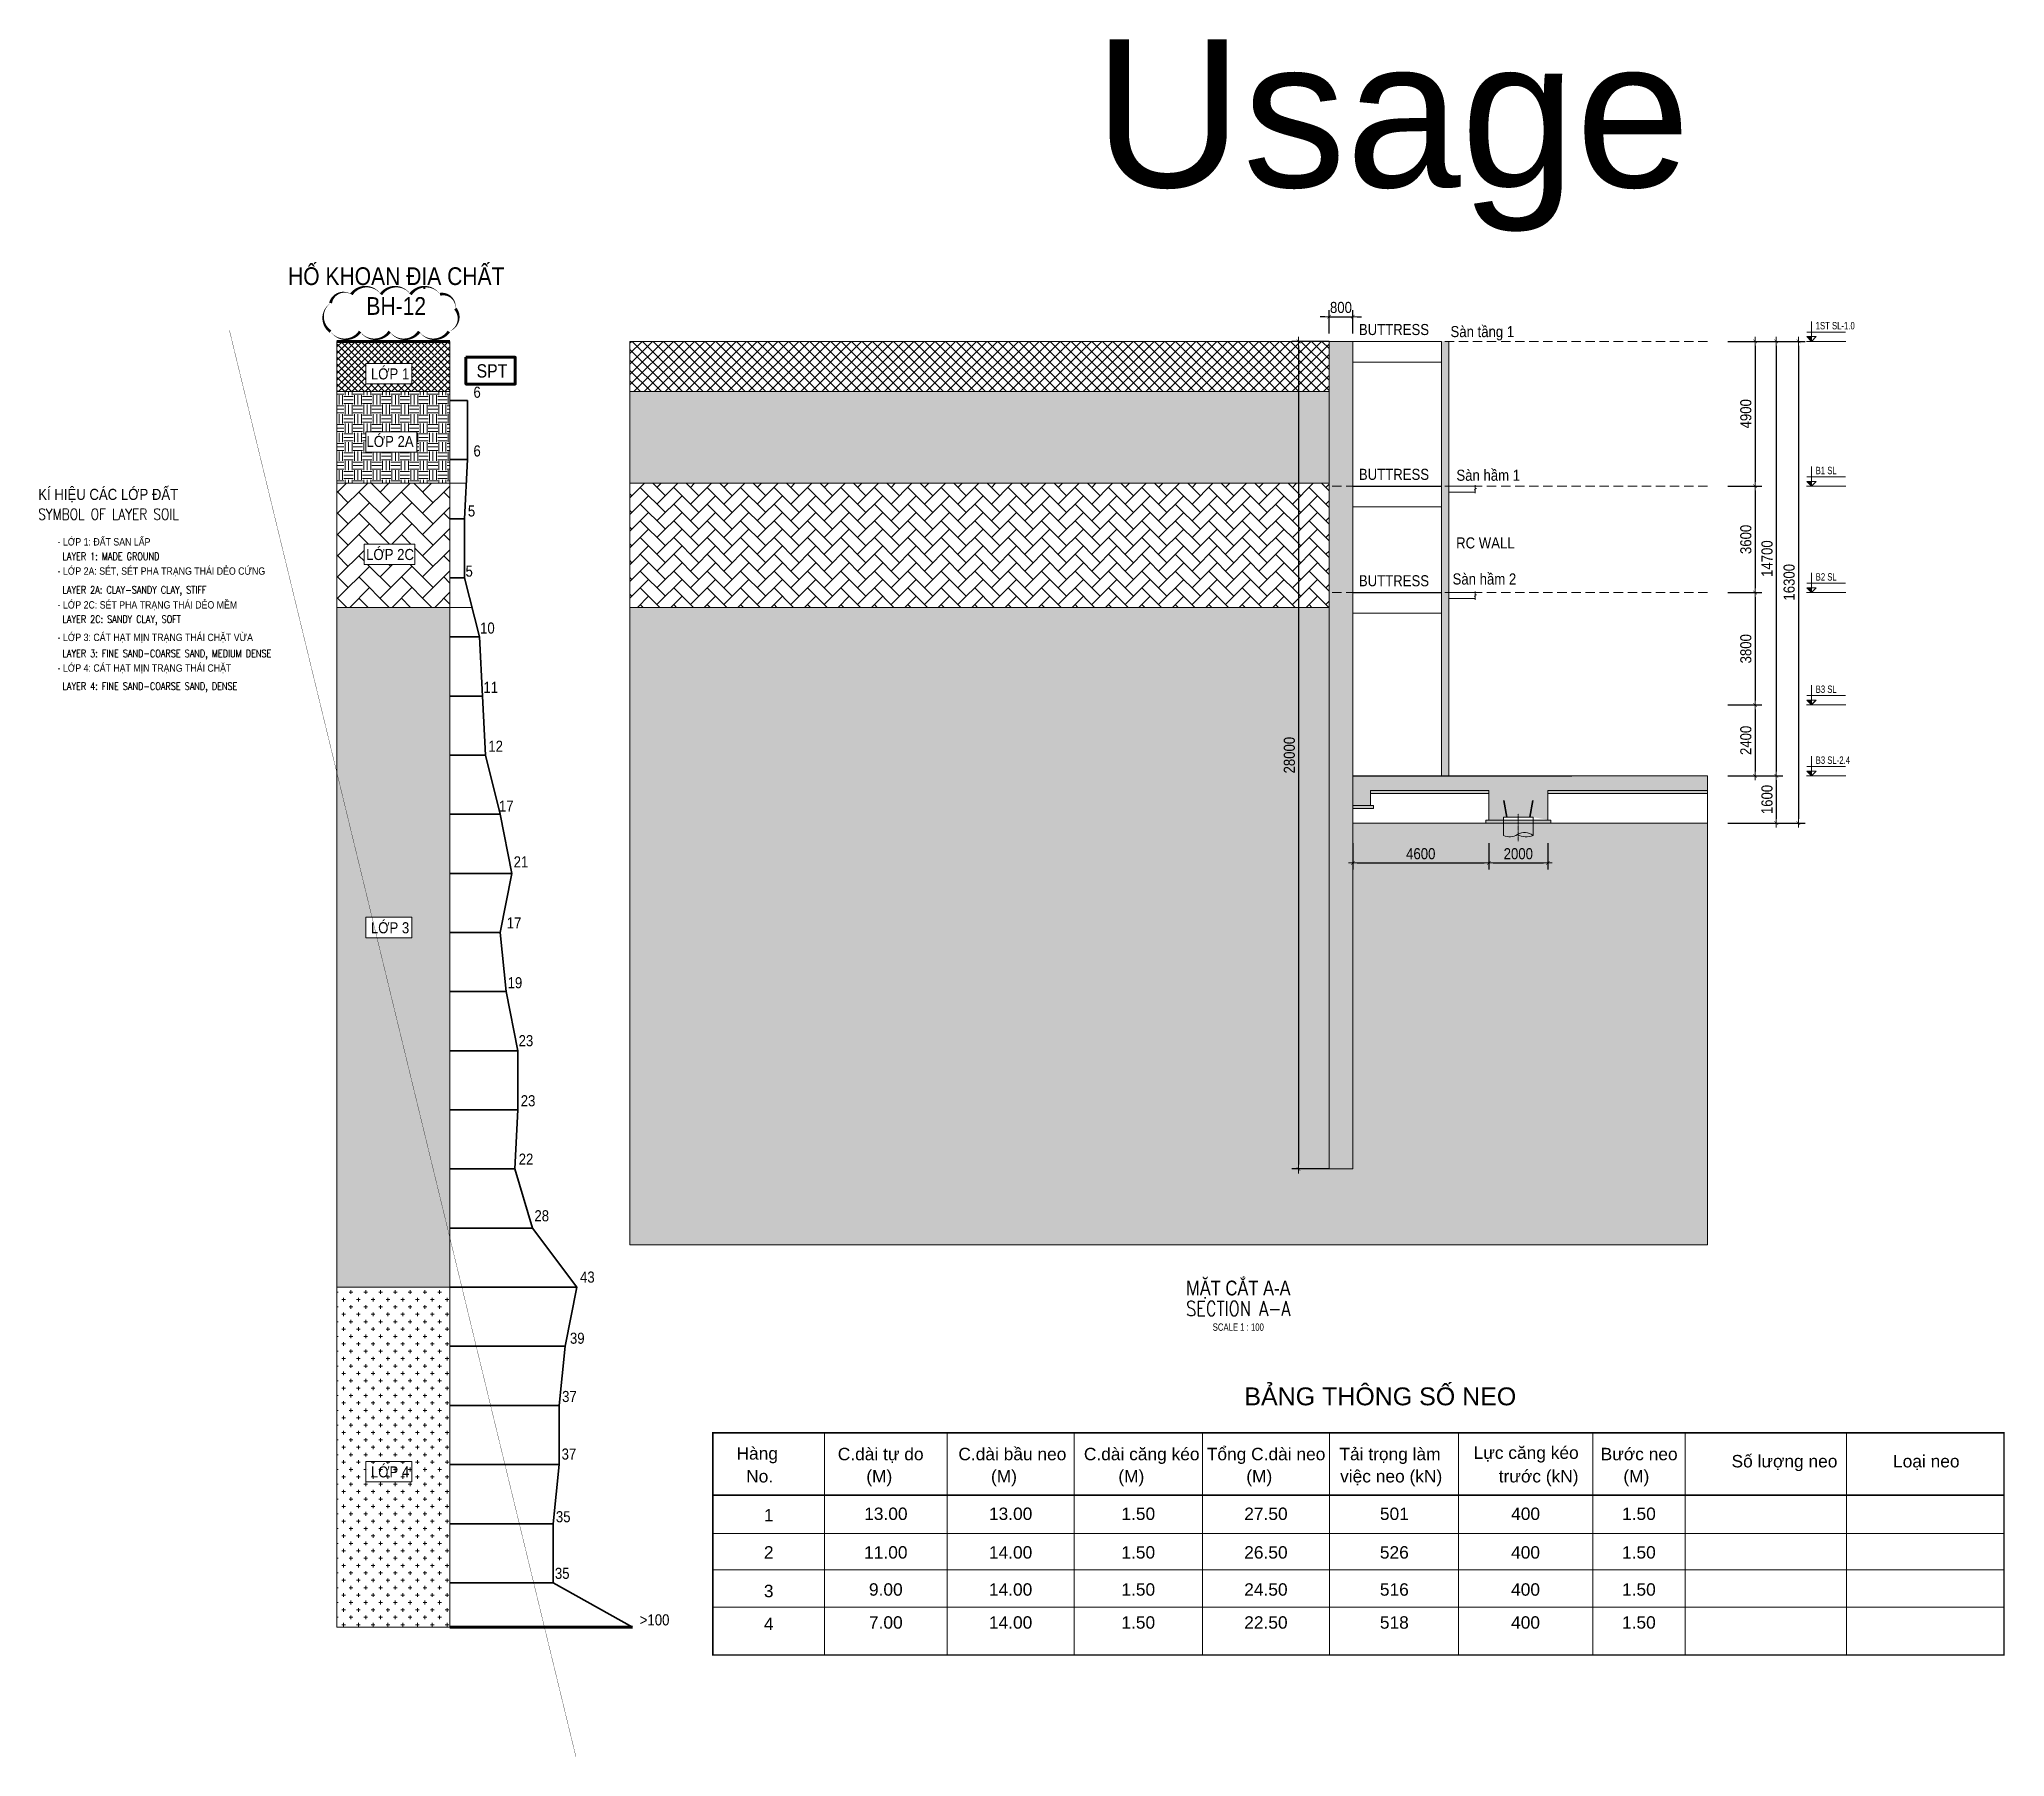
# Model space of a CAD drawing. Header units: millimetres. Extents: x -383953 to 676589, y -101685 to 196247.
# Drawn here: x 413197 to 479689, y 34775 to 92878 of the extents above; entities that cross this region are included whole.
import ezdxf
from ezdxf.enums import TextEntityAlignment as Align

# ---------------------------------------------------------------- set-up
doc = ezdxf.new("R2010")
doc.units = ezdxf.units.MM
doc.linetypes.add('CENTER2', pattern=[1.125, 0.75, -0.125, 0.125, -0.125])
doc.linetypes.add('HIDDEN', pattern=[9.525, 6.35, -3.175])
doc.layers.get('0').update_dxf_attribs({"lineweight": 20})
doc.layers.get('Defpoints').update_dxf_attribs({"color": 151, "lineweight": 9})
for name, color, linetype, lineweight in [('KC-TRUC', 5, 'CENTER2', 18), ('NDC_S_ANNO', 7, 'Continuous', 20), ('NDC_S_CONTINUOUS', 3, 'Continuous', 20), ('NDC_S_DIM', 1, 'Continuous', 15), ('NDC_S_ENG TEXT', 2, 'Continuous', 20), ('NDC_S_ENG TITLE', 3, 'Continuous', 20), ('NDC_S_FOUNDATION NAME', 7, 'Continuous', 20), ('NDC_S_HATCH MATERIAL', 8, 'Continuous', 13), ('NDC_S_LEVEL TEXT', 7, 'Continuous', 20), ('NDC_S_REBAR', 4, 'Continuous', 35), ('NDC_S_SLAB', 2, 'Continuous', 20), ('NDC_S_TEXT SYMBOL', 7, 'Continuous', 20), ('NDC_S_VN TEXT', 7, 'Continuous', 20), ('NDC_S_VN TITLE', 6, 'Continuous', 35)]:
    doc.layers.add(name, color=color, linetype=linetype, lineweight=lineweight)
doc.layers.add('X-SEC-2$0$A-CON', color=2, linetype='Continuous')
doc.layers.add('건축', color=8, linetype='Continuous')
doc.styles.add('ARIAL', font='arial.ttf', dxfattribs={"width": 0.8})
doc.styles.add('NDC_ANNO', font='', dxfattribs={"width": 0.8})
doc.styles.add('NDC_ARIAL', font='arial.ttf', dxfattribs={"width": 0.85})
doc.styles.add('NDC_EN TXT', font='romans.shx', dxfattribs={"width": 0.8})
doc.styles.add('NDC_VIE TXT', font='arial.ttf', dxfattribs={"width": 0.8})
doc.styles.get('NDC_ANNO').set_extended_font_data('Dotum')
doc.dimstyles.new('NDC_1-150', dxfattribs={"dimscale": 150, "dimtxt": 2.5, "dimasz": 1, "dimexe": 1.5, "dimexo": 0, "dimgap": 0.8, "dimtad": 1, "dimdec": 0, "dimdsep": 46, "dimtxsty": 'NDC_ARIAL', "dimblk": 'DIMMARK', "dimcen": 49999.938995, "dimdle": 1.5, "dimclrd": 1, "dimclre": 1, "dimclrt": 3, "dimadec": 0, "dimazin": 0, "dimtfac": 1, "dimtdec": 0, "dimtix": 1, "dimtmove": 2, "dimatfit": 3, "dimfxl": 1, "dimarcsym": 0})

msp = doc.modelspace()

# ---------------------------------------------------------------- texts
at = {"color": 4, "style": 'ARIAL'}
for s, height, p in [('Usage', 5000, (448868, 87878.3)), ('BẢNG THÔNG SỐ NEO', 604.662, (453966.2, 46663.6))]:
    msp.add_text(s, height=height, dxfattribs=at).set_placement(p)
at = {"color": 3, "style": 'ARIAL'}
for s, height, p in [('Hàng', 419.9, (436784.7, 44826.5)), ('C.dài tự do', 419.904, (440210.6, 44804.7)), ('C.dài bầu neo', 419.904, (444291.1, 44804.7)), ('C.dài căng kéo', 419.904, (448536.6, 44804.7)), ('Tổng C.dài neo', 419.904, (452695.5, 44804.7)), ('Tải trọng làm', 419.904, (457182.3, 44804.7)), ('Bước neo', 419.9, (466020, 44804.7)), ('Số lượng neo', 419.904, (470447.7, 44562.7)), ('Loại neo', 419.9, (475911.8, 44562.7)), ('  No.', 419.9, (436784.7, 44053.7)), ('  (M)', 419.9, (440849.4, 44053.7)), ('  (M)', 419.9, (445067.6, 44053.7)), ('  (M)', 419.9, (449376.9, 44053.7)), ('  (M)', 419.9, (453704.7, 44053.7)), (' việc neo (kN)', 419.904, (457043.1, 44053.7)), (' trước (kN)', 419.904, (462409.6, 44053.8)), ('  (M)', 419.9, (466461.9, 44053.7))]:
    msp.add_text(s, height=height, dxfattribs=at).set_placement(p)
for s, height, p in [('Lực căng kéo', 419.904, (463499.1, 45061.9)), ('1', 419.9, (437874.8, 42943.2)), ('13.00', 419.9, (441837.7, 42993.5)), ('13.00', 419.9, (446058.9, 42993.5)), ('1.50', 419.9, (450377.6, 42993.4)), ('27.50', 419.9, (454696.4, 42993.4)), ('501', 419.9, (459041.6, 42993.4)), ('400', 419.9, (463480.4, 42993.4)), ('1.50', 419.9, (467314.7, 42993.4)), ('2', 419.9, (437874.8, 41687.5)), ('11.00', 419.9, (441836.1, 41687.6)), ('14.00', 419.9, (446057.3, 41687.6)), ('1.50', 419.9, (450376, 41687.5)), ('26.50', 419.9, (454694.7, 41687.5)), ('526', 419.9, (459039.9, 41687.5)), ('400', 419.9, (463478.8, 41687.5)), ('1.50', 419.9, (467313.1, 41687.5)), ('3', 419.9, (437873.1, 40381.6)), ('9.00', 419.9, (441836.1, 40431.9)), ('14.00', 419.9, (446057.3, 40431.9)), ('1.50', 419.9, (450376, 40431.8)), ('24.50', 419.9, (454694.7, 40431.8)), ('516', 419.9, (459039.9, 40431.8)), ('400', 419.9, (463478.8, 40431.8)), ('1.50', 419.9, (467313.1, 40431.8)), ('4', 419.9, (437873.1, 39265.7)), ('7.00', 419.9, (441836.1, 39316)), ('14.00', 419.9, (446057.3, 39316)), ('1.50', 419.9, (450376, 39315.9)), ('22.50', 419.9, (454694.7, 39315.9)), ('518', 419.9, (459039.9, 39315.9)), ('400', 419.9, (463478.8, 39315.9)), ('1.50', 419.9, (467313.1, 39315.9))]:
    msp.add_text(s, height=height, dxfattribs=at).set_placement(p, align=Align.MIDDLE_CENTER)
at = {"layer": 'NDC_S_FOUNDATION NAME', "style": 'NDC_ARIAL', "width": 0.85}
msp.add_text('SPT', height=450, dxfattribs=at).set_placement((428509.9, 81661), align=Align.MIDDLE)
at = {"layer": 'NDC_S_LEVEL TEXT', "style": 'NDC_ARIAL', "width": 0.85}
for s, p in [('6', (428009.1, 80939.6)), ('6', (428009.1, 78952.5)), ('5', (427820.1, 76917.4)), ('5', (427741.1, 74883)), ('10', (428356.4, 72960.1)), ('11', (428469.1, 70953.5)), ('12', (428635.3, 68965.3)), ('17', (428993, 66933.9)), ('21', (429492, 65052.1)), ('17', (429260, 62985.4)), ('19', (429288, 60960.9)), ('23', (429660.6, 58999.9)), ('23', (429732.7, 56967.5)), ('22', (429663.1, 54994.6)), ('28', (430195.6, 53076.4)), ('43', (431738.2, 51001.9)), ('39', (431396.9, 48933.3)), ('37', (431131.8, 46961.6)), ('37', (431115.6, 45014.5)), ('35', (430921.5, 42894.3)), ('35', (430888.2, 40978.7)), ('>100', (434013.8, 39405))]:
    msp.add_text(s, height=375, dxfattribs=at).set_placement(p, align=Align.MIDDLE)
at = {"layer": 'NDC_S_VN TEXT'}
for s, height, style, width, p in [('BUTTRESS', 375, 'NDC_ARIAL', 0.85, (457840, 83060)), ('Sàn tầng 1', 375, 'NDC_ARIAL', 0.85, (460940, 82990, 0)), ('BUTTRESS', 375, 'NDC_ARIAL', 0.85, (457840, 78160, 0)), ('Sàn hầm 1', 375, 'NDC_ARIAL', 0.85, (461140, 78130, 0)), ('KÍ HIỆU CÁC LỚP ĐẤT', 375, 'NDC_ARIAL', 0.85, (413160.6, 77481.6)), ('SYMBOL OF LAYER SOIL', 375, 'NDC_EN TXT', 0.8, (413160.6, 76809.5)), ('- LỚP 1: ĐẤT SAN LẤP', 250, 'NDC_ARIAL', 0.85, (413815.3, 75877)), ('RC WALL', 375, 'NDC_ARIAL', 0.85, (461130, 75840)), ('LAYER 1: MADE GROUND', 250, 'NDC_EN TXT', 0.8, (413984.2, 75386.1)), ('- LỚP 2A: SÉT, SÉT PHA TRẠNG THÁI DẺO CỨNG', 250, 'NDC_ARIAL', 0.85, (413815.3, 74887.9)), ('BUTTRESS', 375, 'NDC_ARIAL', 0.85, (457840, 74560)), ('Sàn hầm 2', 375, 'NDC_ARIAL', 0.85, (461010, 74620, 0)), ('- LỚP 2C: SÉT PHA TRẠNG THÁI DẺO MỀM', 250, 'NDC_ARIAL', 0.85, (413815.3, 73743.6)), ('LAYER 2A: CLAY-SANDY CLAY, STIFF', 250, 'NDC_EN TXT', 0.8, (413984.2, 74252.3)), ('LAYER 2C: SANDY CLAY, SOFT', 250, 'NDC_EN TXT', 0.8, (413984.2, 73258.3)), ('- LỚP 3: CÁT HẠT MỊN TRẠNG THÁI CHẶT VỪA', 250, 'NDC_ARIAL', 0.85, (413815.3, 72644.2)), ('LAYER 3: FINE SAND-COARSE SAND, MEDIUM DENSE', 250, 'NDC_EN TXT', 0.8, (413984.2, 72101.7)), ('- LỚP 4: CÁT HẠT MỊN TRẠNG THÁI CHẶT ', 250, 'NDC_ARIAL', 0.85, (413815.3, 71606.9)), ('LAYER 4: FINE SAND-COARSE SAND, DENSE', 250, 'NDC_EN TXT', 0.8, (413984.2, 70993.1))]:
    msp.add_text(s, height=height, dxfattribs=dict(at, style=style, width=width)).set_placement(p, align=Align.MIDDLE_LEFT)
at = {"layer": 'NDC_S_VN TITLE', "style": 'NDC_ARIAL', "width": 0.85}
for s, height, p in [('HỐ KHOAN ĐỊA CHẤT', 600, (425272.6, 84889.3)), ('BH-12', 600, (425272.6, 83860.1)), ('LỚP 1', 375, (425063.4, 81604.2)), ('LỚP 2A', 375, (425063.4, 79319)), ('LỚP 2C', 375, (425063.4, 75494.8)), ('LỚP 3', 375, (425063.4, 62866.1)), ('LỚP 4', 375, (425063.4, 44457.6))]:
    msp.add_text(s, height=height, dxfattribs=at).set_placement(p, align=Align.MIDDLE)

# ---------------------------------------------------------------- blocks, each defined once
blk = doc.blocks.new('DIMMARK')
at = {"layer": 'NDC_S_DIM', "color": 1}
blk.add_line((-1.5, 0), (1, 0), dxfattribs=at)
at = {"layer": 'NDC_S_DIM', "color": 2, "const_width": 0.1}
blk.add_lwpolyline([(-0.42, -0.42), (0.42, 0.42)], dxfattribs=at)
blk = doc.blocks.new('*D453')
at = {"layer": 'Defpoints', "color": 0, "transparency": 16777216}
for p in [(470326, 77759), (470326, 74159), (471244, 74159, 0)]:
    blk.add_point(p, dxfattribs=at)
at = {"layer": 'NDC_S_CONTINUOUS', "color": 1, "lineweight": -2, "transparency": 16777216}
for p, q in [((470326, 77759, 0), (471469, 77759, 0)), ((471244, 77609, 0), (471244, 74309, 0)), ((470326, 74159, 0), (471469, 74159, 0))]:
    blk.add_line(p, q, dxfattribs=at)
at = {"layer": 'NDC_S_CONTINUOUS', "color": 1, "lineweight": -2, "transparency": 16777216, "xscale": 150, "yscale": 150, "zscale": 150}
for p, rotation in [((471244, 77759, 0), 90), ((471244, 74159, 0), 270)]:
    blk.add_blockref('DIMMARK', p, dxfattribs=dict(at, rotation=rotation))
at = {"layer": 'NDC_S_CONTINUOUS', "color": 3, "transparency": 16777216, "insert": (470933, 75959, 0), "char_height": 375, "attachment_point": 5, "rotation": 90, "style": 'NDC_ARIAL'}
blk.add_mtext('3600', dxfattribs=at)
blk = doc.blocks.new('*D454')
at = {"layer": 'Defpoints', "color": 0, "transparency": 16777216}
for p in [(470326, 74159), (470326, 70359), (471244, 70359, 0)]:
    blk.add_point(p, dxfattribs=at)
at = {"layer": 'NDC_S_CONTINUOUS', "color": 1, "lineweight": -2, "transparency": 16777216}
for p, q in [((470326, 74159, 0), (471469, 74159, 0)), ((471244, 74009, 0), (471244, 70509, 0)), ((470326, 70359, 0), (471469, 70359, 0))]:
    blk.add_line(p, q, dxfattribs=at)
at = {"layer": 'NDC_S_CONTINUOUS', "color": 1, "lineweight": -2, "transparency": 16777216, "xscale": 150, "yscale": 150, "zscale": 150}
for p, rotation in [((471244, 74159, 0), 90), ((471244, 70359, 0), 270)]:
    blk.add_blockref('DIMMARK', p, dxfattribs=dict(at, rotation=rotation))
at = {"layer": 'NDC_S_CONTINUOUS', "color": 3, "transparency": 16777216, "insert": (470933, 72259, 0), "char_height": 375, "attachment_point": 5, "rotation": 90, "style": 'NDC_ARIAL'}
blk.add_mtext('3800', dxfattribs=at)
blk = doc.blocks.new('kata_block_CT')
at = {"layer": 'NDC_S_ANNO'}
blk.add_hatch(color=3, dxfattribs=at).paths.add_polyline_path([(0, 1.6), (-1.61, 1.6), (0, 0)])
at = {"layer": 'NDC_S_ANNO', "ltscale": 50}
h = blk.add_hatch(dxfattribs=at)
h.set_pattern_fill('ANSI31', color=256, scale=1.406, style=0)
h.paths.add_polyline_path([(0, 1.6), (0, 0), (1.61, 1.6)])
for p, q in [((11.56, 0), (-1.64, 0)), ((-1.59, 3.14), (11.47, 3.14))]:
    blk.add_line(p, q, dxfattribs=at)
for points in [[(0, 6.69), (0, 0)], [(0, 0), (-1.61, 1.6), (0, 1.6)], [(0, 0), (1.61, 1.6), (0, 1.6)]]:
    blk.add_lwpolyline(points, dxfattribs=at)
at = {"layer": 'NDC_S_ANNO', "color": 8, "ltscale": 50}
blk.add_lwpolyline([(0, 0), (-1.61, 1.6), (0, 1.6)], dxfattribs=at)
at = {"layer": 'NDC_S_TEXT SYMBOL', "color": 3, "style": 'NDC_ANNO', "width": 0.8}
blk.add_attdef('CT', (1.41, 4.07), '', height=2.5, dxfattribs=at)
blk = doc.blocks.new('Drawing name_symbol')
at = {"layer": 'NDC_S_ENG TITLE', "style": 'NDC_EN TXT', "width": 0.8}
blk.add_attdef('SECTDET1', text='', height=5, dxfattribs=at).set_placement((0, 1.01), align=Align.CENTER)
at = {"layer": 'NDC_S_TEXT SYMBOL', "lineweight": 25, "style": 'NDC_ANNO', "width": 0.8}
blk.add_attdef('SSCALE', text='', height=2.5, dxfattribs=at).set_placement((0, -4), align=Align.CENTER)
at = {"layer": 'NDC_S_VN TITLE', "style": 'NDC_VIE TXT', "width": 0.8}
blk.add_attdef('SECTDET2', text='', height=5, dxfattribs=at).set_placement((0, 7.97), align=Align.CENTER)
blk = doc.blocks.new('*D455')
at = {"layer": 'Defpoints', "color": 0, "transparency": 16777216}
for p in [(470326, 82659), (470326, 77759), (471244, 77759)]:
    blk.add_point(p, dxfattribs=at)
at = {"layer": 'NDC_S_CONTINUOUS', "color": 1, "lineweight": -2, "transparency": 16777216}
for p, q in [((470326, 82659), (471469, 82659)), ((471244, 82509), (471244, 77909)), ((470326, 77759), (471469, 77759))]:
    blk.add_line(p, q, dxfattribs=at)
at = {"layer": 'NDC_S_CONTINUOUS', "color": 1, "lineweight": -2, "transparency": 16777216, "xscale": 150, "yscale": 150, "zscale": 150}
for p, rotation in [((471244, 82659), 90), ((471244, 77759), 270)]:
    blk.add_blockref('DIMMARK', p, dxfattribs=dict(at, rotation=rotation))
at = {"layer": 'NDC_S_CONTINUOUS', "color": 3, "transparency": 16777216, "insert": (470933, 80209), "char_height": 375, "attachment_point": 5, "rotation": 90, "style": 'NDC_ARIAL'}
blk.add_mtext('4900', dxfattribs=at)
blk = doc.blocks.new('*D456')
at = {"layer": 'Defpoints', "color": 0, "transparency": 16777216}
for p in [(470326, 82659), (470326, 67959), (471960, 67959)]:
    blk.add_point(p, dxfattribs=at)
at = {"layer": 'NDC_S_CONTINUOUS', "color": 1, "lineweight": -2, "transparency": 16777216}
for p, q in [((470326, 82659), (472185, 82659)), ((471960, 82509), (471960, 68109)), ((470326, 67959), (472185, 67959))]:
    blk.add_line(p, q, dxfattribs=at)
at = {"layer": 'NDC_S_CONTINUOUS', "color": 1, "lineweight": -2, "transparency": 16777216, "xscale": 150, "yscale": 150, "zscale": 150}
for p, rotation in [((471960, 82659), 90), ((471960, 67959), 270)]:
    blk.add_blockref('DIMMARK', p, dxfattribs=dict(at, rotation=rotation))
at = {"layer": 'NDC_S_CONTINUOUS', "color": 3, "transparency": 16777216, "insert": (471649, 75309), "char_height": 375, "attachment_point": 5, "rotation": 90, "style": 'NDC_ARIAL'}
blk.add_mtext('14700', dxfattribs=at)
blk = doc.blocks.new('*D471')
at = {"layer": 'Defpoints', "color": 0, "transparency": 16777216}
for p in [(456834, 82659), (455801, 54659), (456834, 54659)]:
    blk.add_point(p, dxfattribs=at)
at = {"layer": 'NDC_S_CONTINUOUS', "color": 1, "lineweight": -2, "transparency": 16777216}
for p, q in [((456834, 82659), (455576, 82659)), ((455801, 82509), (455801, 54809)), ((456834, 54659), (455576, 54659))]:
    blk.add_line(p, q, dxfattribs=at)
at = {"layer": 'NDC_S_CONTINUOUS', "color": 1, "lineweight": -2, "transparency": 16777216, "xscale": 150, "yscale": 150, "zscale": 150}
for p, rotation in [((455801, 82659), 90), ((455801, 54659), 270)]:
    blk.add_blockref('DIMMARK', p, dxfattribs=dict(at, rotation=rotation))
at = {"layer": 'NDC_S_CONTINUOUS', "color": 3, "transparency": 16777216, "insert": (455490, 68659), "char_height": 375, "attachment_point": 5, "rotation": 90, "style": 'NDC_ARIAL'}
blk.add_mtext('28000', dxfattribs=at)
blk = doc.blocks.new('*D457')
at = {"layer": 'Defpoints', "color": 0, "transparency": 16777216}
for p in [(457634, 83493), (456834, 82927), (457634, 82927)]:
    blk.add_point(p, dxfattribs=at)
at = {"layer": 'NDC_S_CONTINUOUS', "color": 1, "lineweight": -2, "transparency": 16777216}
for p, q in [((456684, 83493), (456534, 83493)), ((456834, 82927), (456834, 83718)), ((456834, 83493), (457634, 83493)), ((457634, 82927), (457634, 83718)), ((457784, 83493), (457934, 83493))]:
    blk.add_line(p, q, dxfattribs=at)
at = {"layer": 'NDC_S_CONTINUOUS', "color": 1, "lineweight": -2, "transparency": 16777216, "xscale": 150, "yscale": 150, "zscale": 150}
blk.add_blockref('DIMMARK', (456834, 83493), dxfattribs=at)
at = {"layer": 'NDC_S_CONTINUOUS', "color": 1, "lineweight": -2, "transparency": 16777216, "xscale": 150, "yscale": 150, "zscale": 150, "rotation": 180}
blk.add_blockref('DIMMARK', (457634, 83493), dxfattribs=at)
at = {"layer": 'NDC_S_CONTINUOUS', "color": 3, "transparency": 16777216, "insert": (457234, 83804), "char_height": 375, "attachment_point": 5, "style": 'NDC_ARIAL'}
blk.add_mtext('800', dxfattribs=at)
blk = doc.blocks.new('*D472')
at = {"layer": 'Defpoints', "color": 0, "transparency": 16777216}
for p in [(457634, 65679), (462234, 65679), (462234, 65012)]:
    blk.add_point(p, dxfattribs=at)
at = {"layer": 'NDC_S_CONTINUOUS', "color": 1, "lineweight": -2, "transparency": 16777216}
for p, q in [((457634, 65679), (457634, 64787)), ((462234, 65679), (462234, 64787)), ((457784, 65012), (462084, 65012))]:
    blk.add_line(p, q, dxfattribs=at)
at = {"layer": 'NDC_S_CONTINUOUS', "color": 1, "lineweight": -2, "transparency": 16777216, "xscale": 150, "yscale": 150, "zscale": 150, "rotation": 180}
blk.add_blockref('DIMMARK', (457634, 65012), dxfattribs=at)
at = {"layer": 'NDC_S_CONTINUOUS', "color": 1, "lineweight": -2, "transparency": 16777216, "xscale": 150, "yscale": 150, "zscale": 150}
blk.add_blockref('DIMMARK', (462234, 65012), dxfattribs=at)
at = {"layer": 'NDC_S_CONTINUOUS', "color": 3, "transparency": 16777216, "insert": (459934, 65323), "char_height": 375, "attachment_point": 5, "style": 'NDC_ARIAL'}
blk.add_mtext('4600', dxfattribs=at)
blk = doc.blocks.new('*D473')
at = {"layer": 'Defpoints', "color": 0, "transparency": 16777216}
for p in [(462234, 65679), (464234, 65679), (464234, 65012)]:
    blk.add_point(p, dxfattribs=at)
at = {"layer": 'NDC_S_CONTINUOUS', "color": 1, "lineweight": -2, "transparency": 16777216}
for p, q in [((462234, 65679), (462234, 64787)), ((464234, 65679), (464234, 64787)), ((462384, 65012), (464084, 65012))]:
    blk.add_line(p, q, dxfattribs=at)
at = {"layer": 'NDC_S_CONTINUOUS', "color": 1, "lineweight": -2, "transparency": 16777216, "xscale": 150, "yscale": 150, "zscale": 150, "rotation": 180}
blk.add_blockref('DIMMARK', (462234, 65012), dxfattribs=at)
at = {"layer": 'NDC_S_CONTINUOUS', "color": 1, "lineweight": -2, "transparency": 16777216, "xscale": 150, "yscale": 150, "zscale": 150}
blk.add_blockref('DIMMARK', (464234, 65012), dxfattribs=at)
at = {"layer": 'NDC_S_CONTINUOUS', "color": 3, "transparency": 16777216, "insert": (463234, 65323), "char_height": 375, "attachment_point": 5, "style": 'NDC_ARIAL'}
blk.add_mtext('2000', dxfattribs=at)
blk = doc.blocks.new('*D458')
at = {"layer": 'Defpoints', "color": 0, "transparency": 16777216}
for p in [(470326, 82659), (470326, 66359), (472710, 66359)]:
    blk.add_point(p, dxfattribs=at)
at = {"layer": 'NDC_S_CONTINUOUS', "color": 1, "lineweight": -2, "transparency": 16777216}
for p, q in [((470326, 82659), (472935, 82659)), ((472710, 82509), (472710, 66509)), ((470326, 66359), (472935, 66359))]:
    blk.add_line(p, q, dxfattribs=at)
at = {"layer": 'NDC_S_CONTINUOUS', "color": 1, "lineweight": -2, "transparency": 16777216, "xscale": 150, "yscale": 150, "zscale": 150}
for p, rotation in [((472710, 82659), 90), ((472710, 66359), 270)]:
    blk.add_blockref('DIMMARK', p, dxfattribs=dict(at, rotation=rotation))
at = {"layer": 'NDC_S_CONTINUOUS', "color": 3, "transparency": 16777216, "insert": (472398, 74509), "char_height": 375, "attachment_point": 5, "rotation": 90, "style": 'NDC_ARIAL'}
blk.add_mtext('16300', dxfattribs=at)
blk = doc.blocks.new('*U321')
at = {"layer": 'KC-TRUC', "ltscale": 0.05}
blk.add_line((0, 264), (0, -1027), dxfattribs=at)
at = {"layer": 'NDC_S_HATCH MATERIAL'}
blk.add_lwpolyline([(700, -766), (700, 99), (-700, 99), (-700, -766)], dxfattribs=at)
for centre, major_axis, start_param, end_param in [((-405, -131), (-495, 495), 1.921341, 2.912184), ((303, -1269), (-454, 454), -1.452433, -0.227584), ((376, 67), (632, 632), 3.446929, 4.297833)]:
    blk.add_ellipse(centre, major_axis=major_axis, ratio=1, start_param=start_param, end_param=end_param, dxfattribs=at)
at = {"layer": 'NDC_S_REBAR', "linetype": 'HIDDEN', "ltscale": 200}
for p, q in [((-682, 889), (-550, 100)), ((550, 100), (682, 889))]:
    blk.add_line(p, q, dxfattribs=at)
blk = doc.blocks.new('*D459')
at = {"layer": 'Defpoints', "color": 0, "transparency": 16777216}
for p in [(470326, 70359), (470326, 67959), (471244, 67959)]:
    blk.add_point(p, dxfattribs=at)
at = {"layer": 'NDC_S_CONTINUOUS', "color": 1, "lineweight": -2, "transparency": 16777216}
for p, q in [((470326, 70359), (471469, 70359)), ((471244, 70209), (471244, 68109)), ((470326, 67959), (471469, 67959))]:
    blk.add_line(p, q, dxfattribs=at)
at = {"layer": 'NDC_S_CONTINUOUS', "color": 1, "lineweight": -2, "transparency": 16777216, "xscale": 150, "yscale": 150, "zscale": 150}
for p, rotation in [((471244, 70359), 90), ((471244, 67959), 270)]:
    blk.add_blockref('DIMMARK', p, dxfattribs=dict(at, rotation=rotation))
at = {"layer": 'NDC_S_CONTINUOUS', "color": 3, "transparency": 16777216, "insert": (470933, 69159), "char_height": 375, "attachment_point": 5, "rotation": 90, "style": 'NDC_ARIAL'}
blk.add_mtext('2400', dxfattribs=at)
blk = doc.blocks.new('*D460')
at = {"layer": 'Defpoints', "color": 0, "transparency": 16777216}
for p in [(471042, 67959), (471042, 66359), (471960, 66359)]:
    blk.add_point(p, dxfattribs=at)
at = {"layer": 'NDC_S_CONTINUOUS', "color": 1, "lineweight": -2, "transparency": 16777216}
for p, q in [((471042, 67959), (472185, 67959)), ((471960, 67809), (471960, 66509)), ((471042, 66359), (472185, 66359))]:
    blk.add_line(p, q, dxfattribs=at)
at = {"layer": 'NDC_S_CONTINUOUS', "color": 1, "lineweight": -2, "transparency": 16777216, "xscale": 150, "yscale": 150, "zscale": 150}
for p, rotation in [((471960, 67959), 90), ((471960, 66359), 270)]:
    blk.add_blockref('DIMMARK', p, dxfattribs=dict(at, rotation=rotation))
at = {"layer": 'NDC_S_CONTINUOUS', "color": 3, "transparency": 16777216, "insert": (471649, 67159), "char_height": 375, "attachment_point": 5, "rotation": 90, "style": 'NDC_ARIAL'}
blk.add_mtext('1600', dxfattribs=at)

# ---------------------------------------------------------------- dimensions: what is measured, and where the dimension line sits
at = {"layer": 'NDC_S_CONTINUOUS', "color": 1}
for base, p1, p2, picture, middle in [((457633.9, 83492.6), (456833.9, 82926.6), (457633.9, 82926.6), '*D457', (457233.9, 83804)), ((462233.9, 65011.5), (457633.9, 65678.8), (462233.9, 65678.8), '*D472', (459933.9, 65323)), ((464233.9, 65011.5), (462233.9, 65678.8), (464233.9, 65678.8), '*D473', (463233.9, 65323))]:
    dim = msp.add_linear_dim(base=base, p1=p1, p2=p2, dimstyle='NDC_1-150', dxfattribs=at)
    dim.commit()
    dim.dimension.update_dxf_attribs({"geometry": picture, "text_midpoint": middle})
for base, p1, p2, angle, picture, middle in [((455801.3, 54658.7), (456833.9, 82658.7), (456833.9, 54658.7), 90, '*D471', (455489.8, 68658.7)), ((471244.1, 77758.7), (470325.9, 82658.7), (470325.9, 77758.7), 90, '*D455', (470932.6, 80208.7)), ((471960.1, 67958.7), (470325.9, 82658.7), (470325.9, 67958.7), 90, '*D456', (471648.6, 75308.7)), ((472710.1, 66358.7), (470325.9, 82658.7), (470325.9, 66358.7), 90, '*D458', (472398.5, 74508.7)), ((471244.1, 74158.7, 0), (470325.9, 77758.7), (470325.9, 74158.7), 270, '*D453', (470932.5, 75958.7, 0)), ((471244.1, 70358.7, 0), (470325.9, 74158.7), (470325.9, 70358.7), 270, '*D454', (470932.5, 72258.7, 0)), ((471244.1, 67958.7), (470325.9, 70358.7), (470325.9, 67958.7), 90, '*D459', (470932.6, 69158.7)), ((471960.1, 66358.7), (471041.9, 67958.7), (471041.9, 66358.7), 90, '*D460', (471648.6, 67158.7))]:
    dim = msp.add_linear_dim(base=base, p1=p1, p2=p2, angle=angle, dimstyle='NDC_1-150', dxfattribs=at)
    dim.commit()
    dim.dimension.update_dxf_attribs({"geometry": picture, "text_midpoint": middle})

# ---------------------------------------------------------------- hatches: boundary and pattern name
at = {"layer": 'NDC_S_HATCH MATERIAL'}
h = msp.add_hatch(dxfattribs=at)
h.set_pattern_fill('ANSI37', color=256, scale=50)
h.set_pattern_definition([(45, (594274.5, 349123.23), (-112.2532, 112.2532), []), (135, (594274.5, 349123.23), (-112.2532, -112.2532), [])])
h.paths.add_polyline_path([(423263.4, 82658.7), (423263.4, 80958.7), (427087, 80958.7), (427087, 82658.7)])
h.paths.add_polyline_path([(424248.8, 81912.3), (425805.6, 81912.3), (425805.6, 81219.5), (424248.8, 81219.5)], flags=16)
h.paths.add_polyline_path([(424295.5, 81247.2), (425831.4, 81247.2), (425831.4, 81961.2), (424295.5, 81961.2)], flags=24)
h = msp.add_hatch(dxfattribs=at)
h.set_pattern_fill('ANSI37', color=256, scale=2000)
h.set_pattern_definition([(45, (488399.66, -850007.63), (-176.776695, 176.776695), []), (135, (488399.66, -850007.63), (-176.776695, -176.776695), [])])
h.paths.add_polyline_path([(456833.9, 82658.7), (433177.2, 82658.7), (433177.2, 80958.7), (456833.9, 80958.7)])
h = msp.add_hatch(dxfattribs=at)
h.set_pattern_fill('BT-01', color=256, scale=50, pattern_type=2)
h.set_pattern_definition([(50, (488399.66, -848907.63), (358.63009, -31.37607), [37.5, -412.5]), (355, (488399.66, -848907.63), (-69.37567, 376.09607), [30, -330]), (100.4514, (488429.55, -848910.24), (289.25469, 344.71977), [31.8701, -350.57106]), (46.1842, (488399.66, -848807.63), (533.62052, -82.7595), [56.25, -618.75]), (96.6356, (488444.13, -848814.5), (467.33135, 487.05894), [47.80514, -525.8565]), (351.1842, (488399.66, -848807.6), (467.33097, 487.0593), [45, -495]), (21, (488449.66, -848832.63), (298.45353, -201.309445), [37.5, -412.5]), (326, (488449.66, -848832.63), (121.65767, 362.57502), [30, -330]), (71.4514, (488474.53, -848849.4), (420.11131, 161.26525), [31.8701, -350.57106]), (37.5, (488399.66, -848907.63), (6.079928, 166.446927), [0, -326, 0, -335, 0, -331.25]), (7.5, (488399.66, -848907.63), (131.53477, 197.205856), [0, -191, 0, -318.5, 0, -126.25]), (327.5, (488288.16, -848907.63), (266.911218, -11.277436), [0, -125, 0, -390, 0, -517.5]), (317.5, (488238.16, -848907.63), (291.593085, 50.05249), [0, -162.5, 0, -259, 0, -367.5]), (45, (488399.66, -848907.63), (-150.26019, 150.26019), []), (45, (488399.66, -848846.38), (-150.26019, 150.26019), [])])
h.paths.add_polyline_path([(456833.9, 54658.7), (457633.9, 54658.7), (457633.9, 82658.7), (456833.9, 82658.7)])
h = msp.add_hatch(dxfattribs=at)
h.set_pattern_fill('BT-01', color=256, scale=50, pattern_type=2)
h.set_pattern_definition([(50, (-7880, 0), (358.6301, -31.37607), [37.5, -412.5]), (355, (-7880, 0), (-69.37567, 376.09607), [30, -330]), (100.4514, (-7850.1, -2.6), (289.2547, 344.71977), [31.8701, -350.57106]), (46.1842, (-7880, 100), (533.62052, -82.7595), [56.25, -618.75]), (96.6356, (-7835.53, 93.1), (467.33135, 487.05894), [47.80514, -525.8565]), (351.1842, (-7880, 100), (467.331, 487.0593), [45, -495]), (21, (-7830, 75), (298.45353, -201.30945), [37.5, -412.5]), (326, (-7830, 75), (121.65767, 362.57502), [30, -330]), (71.4514, (-7805.13, 58.22), (420.11131, 161.26525), [31.8701, -350.57106]), (37.5, (-7880, 0), (6.079928, 166.446927), [0, -326, 0, -335, 0, -331.25]), (7.5, (-7880, 0), (131.53477, 197.205856), [0, -191, 0, -318.5, 0, -126.25]), (327.5, (-7991.5, 0), (266.911218, -11.277436), [0, -125, 0, -390, 0, -517.5]), (317.5, (-8041.5, 0), (291.59308, 50.05249), [0, -162.5, 0, -259, 0, -367.5]), (45, (-7880, 0), (-150.26019, 150.26019), []), (45, (-7880, 61.25), (-150.26019, 150.26019), [])])
h.paths.add_polyline_path([(460883.9, 74158.7), (460633.9, 74158.7), (460633.9, 67958.7), (460883.9, 67958.7)])
h.paths.add_polyline_path([(460883.9, 77758.7), (460633.9, 77758.7), (460633.9, 74158.7), (460883.9, 74158.7)])
h.paths.add_polyline_path([(460883.9, 82658.7), (460633.9, 82658.7), (460633.9, 77758.7), (460883.9, 77758.7)])
h = msp.add_hatch(dxfattribs=at)
h.set_pattern_fill('EARTH', color=256, scale=50, angle=90)
h.set_pattern_definition([(90, (594274.5, 349123.23), (-317.5, 317.5), [317.5, -317.5]), (90, (594155.44, 349123.23), (-317.5, 317.5), [317.5, -317.5]), (90, (594036.38, 349123.23), (-317.5, 317.5), [317.5, -317.5]), (180, (593996.7, 349162.9), (-317.5, -317.5), [317.5, -317.5]), (180, (593996.7, 349281.98), (-317.5, -317.5), [317.5, -317.5]), (180, (593996.7, 349401.04), (-317.5, -317.5), [317.5, -317.5])])
h.paths.add_polyline_path([(423263.4, 80958.7), (423263.4, 77858.7), (427087, 77858.7), (427087, 80958.7)])
h.paths.add_polyline_path([(425974.2, 79600.3), (425974.2, 78907.6), (424248.8, 78907.6), (424248.8, 79600.3)], flags=16)
h.paths.add_polyline_path([(424146.7, 78962), (425980.2, 78962), (425980.2, 79676), (424146.7, 79676)], flags=24)
h = msp.add_hatch(dxfattribs=at)
h.set_pattern_fill('EARTH', color=256, scale=1500, angle=90)
h.set_pattern_definition([(90, (488399.66, -850007.63), (-375, 375), [375, -375]), (90, (488259.04, -850007.63), (-375, 375), [375, -375]), (90, (488118.4, -850007.63), (-375, 375), [375, -375]), (180, (488071.54, -849960.75), (-375, -375), [375, -375]), (180, (488071.54, -849820.13), (-375, -375), [375, -375]), (180, (488071.54, -849679.5), (-375, -375), [375, -375])])
h.paths.add_polyline_path([(456833.9, 80958.7), (433177.2, 80958.7), (433177.2, 77858.7), (456833.9, 77858.7)])
h = msp.add_hatch(dxfattribs=at)
h.set_pattern_fill('AR-HBONE', color=256, scale=5)
h.set_pattern_definition([(45, (594274.5, 349123.23), (0, 718.4205), [1524, -508]), (135, (594633.7, 349482.44), (7e-14, 718.4205), [1524, -508])])
h.paths.add_polyline_path([(423263.4, 77858.7), (423263.5, 73658.7), (427087, 73658.7), (427087, 77858.7)])
h.paths.add_polyline_path([(425902.8, 75802.9), (425902.8, 75110.1), (424183.4, 75110.1), (424183.4, 75802.9)], flags=16)
h.paths.add_polyline_path([(424134.7, 75137.8), (425992.2, 75137.8), (425992.2, 75851.8), (424134.7, 75851.8)], flags=24)
h = msp.add_hatch(dxfattribs=at)
h.set_pattern_fill('AR-HBONE', color=256, scale=100)
h.set_pattern_definition([(45, (488399.66, -850007.63), (0, 565.68542), [1200, -400]), (135, (488682.5, -849724.8), (4e-14, 565.68542), [1200, -400])])
h.paths.add_polyline_path([(456833.9, 77858.7), (433177.2, 77858.7), (433177.2, 73658.7), (456833.9, 73658.7)])
h = msp.add_hatch(dxfattribs=at)
h.set_pattern_fill('AR-SAND', color=256, scale=100)
h.set_pattern_definition([(37.5, (1018428.73, -533258.48), (-6.299336, 192.682377), [0, -152, 0, -170, 0, -162.5]), (7.5, (1018428.73, -533258.48), (176.97767, 282.21461), [0, -82, 0, -137, 0, -52.5]), (327.5, (1018305.73, -533258.48), (311.414186, 0.565905), [0, -50, 0, -180, 0, -235]), (317.5, (1018305.73, -533258.48), (300.61266, 87.76756), [0, -25, 0, -118, 0, -135])])
h.paths.add_polyline_path([(427087, 73658.7), (423263.4, 73658.7), (423263.4, 50658.7), (427087, 50658.7)])
h.paths.add_polyline_path([(425805.6, 63174.1), (425805.6, 62481.4), (424248.8, 62481.4), (424248.8, 63174.1)], flags=16)
h = msp.add_hatch(dxfattribs=at)
h.set_pattern_fill('AR-SAND', color=256, scale=15)
h.set_pattern_definition([(37.5, (430965.2, 341331.9), (-24.0005, 734.1199), [0, -579.12, 0, -647.7, 0, -619.125]), (7.5, (430965.2, 341331.9), (674.285, 1075.2377), [0, -312.42, 0, -521.97, 0, -200.025]), (327.5, (430496.55, 341331.9), (1186.4886, 2.1558), [0, -190.5, 0, -685.8, 0, -895.35]), (317.5, (430496.5, 341331.9), (1145.3347, 334.394), [0, -95.25, 0, -449.58, 0, -514.35])])
h.paths.add_polyline_path([(456833.9, 73658.7), (433177.2, 73658.7), (433177.2, 52087.8), (469633.9, 52087.8), (469633.9, 66358.7), (457633.9, 66358.7), (457633.9, 54658.7), (456833.9, 54658.7)])
h.paths.add_polyline_path([(462649, 64933.2), (463827.1, 64933.2), (463827.1, 65705.9), (462649, 65705.9)], flags=24)
h.paths.add_polyline_path([(455879.6, 67950), (455879.6, 69375.7), (455106.9, 69375.7), (455106.9, 67950)], flags=24)
h.paths.add_polyline_path([(459352.7, 64933.2), (460530.8, 64933.2), (460530.8, 65705.9), (459352.7, 65705.9)], flags=24)
h = msp.add_hatch(dxfattribs=at)
h.set_pattern_fill('BT-01', color=256, scale=50, pattern_type=2)
h.set_pattern_definition([(50, (431093.8, 341331.8), (358.6301, -31.37607), [37.5, -412.5]), (355, (431093.8, 341331.8), (-69.37567, 376.09607), [30, -330]), (100.4514, (431123.67, 341329.2), (289.2547, 344.71977), [31.8701, -350.57106]), (46.1842, (431093.8, 341431.8), (533.6205, -82.7595), [56.25, -618.75]), (96.6356, (431138.26, 341424.9), (467.3314, 487.0589), [47.8051, -525.8565]), (351.1842, (431093.8, 341431.8), (467.331, 487.0593), [45, -495]), (21, (431143.8, 341406.8), (298.45353, -201.30945), [37.5, -412.5]), (326, (431143.8, 341406.8), (121.65767, 362.575), [30, -330]), (71.4514, (431168.66, 341390.03), (420.1113, 161.26525), [31.8701, -350.57106]), (37.5, (431093.79, 341331.8), (6.07993, 166.446927), [0, -326, 0, -335, 0, -331.25]), (7.5, (431093.79, 341331.8), (131.53477, 197.20586), [0, -191, 0, -318.5, 0, -126.25]), (327.5, (430982.29, 341331.8), (266.91122, -11.277436), [0, -125, 0, -390, 0, -517.5]), (317.5, (430932.29, 341331.8), (291.59308, 50.0525), [0, -162.5, 0, -259, 0, -367.5]), (45, (431093.79, 341331.8), (-150.26019, 150.26019), []), (45, (431093.79, 341393.05), (-150.26019, 150.26019), [])])
h.paths.add_polyline_path([(463733.9, 66558.7), (464233.9, 66475.4), (464233.9, 67458.7), (469633.9, 67458.7), (469633.9, 67958.7), (457633.9, 67958.7), (457633.9, 66958.7), (458233.9, 66958.7), (458233.9, 67458.7), (462233.9, 67458.7), (462233.9, 66458.7), (462733.9, 66458.7), (462733.9, 66558.7)])
h = msp.add_hatch(dxfattribs=at)
h.set_pattern_fill('AR-SAND', color=256, scale=0.5)
h.set_pattern_definition([(37.5, (431093.788, 341331.804), (-0.8000156, 24.4706619), [0, -19.304, 0, -21.59, 0, -20.6375]), (7.5, (431093.788, 341331.804), (22.476164, 35.841255), [0, -10.414, 0, -17.399, 0, -6.6675]), (327.5, (431078.167, 341331.804), (39.5496185, 0.0718592), [0, -6.35, 0, -22.86, 0, -29.845]), (317.5, (431078.167, 341331.804), (38.1778226, 11.146466), [0, -3.175, 0, -14.986, 0, -17.145])])
h.paths.add_polyline_path([(458333.9, 66958.7), (458233.9, 66958.7), (457633.9, 66958.7), (457633.9, 66858.7), (458333.9, 66858.7)])
h.paths.add_polyline_path([(462233.9, 67458.7), (458233.9, 67458.7), (458233.9, 67358.7), (462233.9, 67358.7)])
h.paths.add_polyline_path([(464333.9, 66458.7), (462233.9, 66458.7), (462133.9, 66458.7), (462133.9, 66358.7), (464333.9, 66358.7)])
h.paths.add_polyline_path([(469633.9, 67458.7), (464233.9, 67458.7), (464233.9, 67358.7), (469633.9, 67358.7)])
h = msp.add_hatch(dxfattribs=at)
h.set_pattern_fill('CROSS', color=256, scale=1000)
h.set_pattern_definition([(0, (1018428.73, -533258.48), (250, 250), [125, -375]), (90, (1018491.23, -533320.98), (-250, 250), [125, -375])])
h.paths.add_polyline_path([(427087, 50658.7), (423263.4, 50658.7), (423263.4, 39158.7), (427087, 39158.7)])
h.paths.add_polyline_path([(425805.6, 44765.7), (425805.6, 44072.9), (424248.8, 44072.9), (424248.8, 44765.7)], flags=16)
h.paths.add_polyline_path([(424295.5, 44100.6), (425831.4, 44100.6), (425831.4, 44814.6), (424295.5, 44814.6)], flags=16)

# ---------------------------------------------------------------- linework, layer by layer
at = {"color": 3}
for p, q in [((439764.3, 45733.3), (439764.3, 43633.8)), ((443911.1, 45733.3), (443911.1, 43633.8)), ((448206.7, 45733.3), (448206.7, 43633.8)), ((452548.6, 45733.3), (452548.6, 43633.8)), ((456844.1, 45733.3), (456844.1, 43633.8)), ((461207.7, 45733.3), (461207.7, 43633.8)), ((465753.1, 45733.3), (465753.1, 43633.8)), ((468876.4, 45733.3), (468876.4, 43633.8)), ((474340.5, 45733.3), (474335.7, 38214.2)), ((435985.2, 43633.8), (479661.4, 43633.8)), ((435985.2, 43608.7), (479659.7, 43608.7)), ((439764.3, 42353), (439764.3, 43633.8)), ((439764.3, 38214.2), (439764.3, 43633.8)), ((443911.1, 42353), (443911.1, 43633.8)), ((443911.1, 38214.2), (443911.1, 43633.8)), ((448206.7, 42353), (448206.7, 43633.8)), ((448206.7, 38214.2), (448206.7, 43633.8)), ((452548.6, 42353), (452548.6, 43633.8)), ((452548.6, 38214.2), (452548.6, 43633.8)), ((456844.1, 42353), (456844.1, 43633.8)), ((456844.1, 38214.2), (456844.1, 43633.8)), ((461207.7, 42353), (461207.7, 43633.8)), ((461207.7, 38214.2), (461207.7, 43633.8)), ((465753.1, 42353), (465753.1, 43633.8)), ((465753.1, 38214.2), (465753.1, 43633.8)), ((468876.4, 42353), (468876.4, 43633.8)), ((468876.4, 38214.2), (468876.4, 43633.8)), ((435985.2, 42327.9), (479659.7, 42327.9)), ((435983.6, 41100.1), (479658.1, 41100.1)), ((435985.2, 38214.2), (479659.7, 38214.2))]:
    msp.add_line(p, q, dxfattribs=at)
at = {"color": 4, "const_width": 50.4}
msp.add_lwpolyline([(435985.2, 45733.3), (479664, 45733.3), (479664, 38214.2), (435985.2, 38214.2)], close=True, dxfattribs=at)
at = {"layer": 'NDC_S_CONTINUOUS'}
for p, q in [((423264, 39458.8), (423263.4, 82658.8)), ((423263.4, 39158.7), (423263.4, 82658.8)), ((423263.4, 39158.8), (423263.4, 82658.8)), ((427087, 39158.7), (427087, 82658.7)), ((456833.9, 82658.7), (433177.2, 82658.7)), ((433177.2, 82658.7), (433177.2, 52087.8)), ((427087, 80958.7), (423263.4, 80958.7)), ((433177.2, 80958.7), (456833.9, 80958.7)), ((427087, 77858.7), (423263.4, 77858.7)), ((427087, 77858.7), (423263.4, 77858.7)), ((433177.2, 77858.7), (456833.9, 77858.7)), ((427087, 73658.7), (423263.4, 73658.7)), ((427087, 73658.7), (423263.4, 73658.7)), ((433177.2, 73658.7), (456833.9, 73658.7)), ((469633.9, 67958.7), (469633.9, 52087.8)), ((433177.2, 52087.8), (469633.9, 52087.8)), ((427087, 50658.7), (423263.4, 50658.7)), ((427087, 39158.7), (423263.4, 39158.7))]:
    msp.add_line(p, q, dxfattribs=at)
at = {"layer": 'NDC_S_CONTINUOUS', "lineweight": 100}
for p, q in [((423263.4, 82658.8), (427087, 82658.7)), ((427087, 39158.7), (433262, 39158.7))]:
    msp.add_line(p, q, dxfattribs=at)
at = {"layer": 'NDC_S_CONTINUOUS', "ltscale": 100}
msp.add_line((435984.8, 39833.2), (479664, 39833.2), dxfattribs=at)
at = {"layer": 'NDC_S_CONTINUOUS', "lineweight": 100}
msp.add_lwpolyline([(427628.1, 82123.1), (429298.5, 82123.1), (429298.5, 81211.1), (427628.1, 81211.1)], close=True, dxfattribs=at)
at = {"layer": 'NDC_S_CONTINUOUS', "color": 1}
for points in [[(461778.2, 77518.7), (461778.2, 77638.7), (461738.2, 77638.7), (461818.2, 77678.7), (461778.2, 77678.7), (461778.2, 77798.7)], [(461778.2, 73918.7), (461778.2, 74038.7), (461738.2, 74038.7), (461818.2, 74078.7), (461778.2, 74078.7), (461778.2, 74198.7)]]:
    msp.add_lwpolyline(points, dxfattribs=at)
at = {"layer": 'NDC_S_DIM'}
msp.add_lwpolyline([(423050, 82990, 0, 100, 0.5205671), (424050, 82990, 0, 100, 0.5205671), (425050, 82990, 0, 100, 0.5205671), (426050, 82990, 0, 100, 0.5205671), (427050, 82990, 0, 100, 0.5205671), (427272.6, 83767.4, 0, 100, 0.5205671), (426754.5, 84249.3, 0, 100, 0.5205671), (425754.5, 84249.3, 0, 100, 0.5205671), (424754.5, 84249.3, 0, 100, 0.5205671), (423754.5, 84249.3, 0, 100, 0.5205671), (423050, 83953.8, 0, 100, 0.5205671)], format="xyseb", close=True, dxfattribs=at)
at = {"layer": 'NDC_S_DIM', "ltscale": 100, "const_width": 10}
msp.add_lwpolyline([(419630, 83030), (431350, 34780)], dxfattribs=at)
at = {"layer": 'NDC_S_DIM'}
for points in [[(424248.8, 81912.3), (425805.6, 81912.3), (425805.6, 81219.5), (424248.8, 81219.5)], [(424248.8, 79600.3), (425974.2, 79600.3), (425974.2, 78907.6), (424248.8, 78907.6)], [(424183.4, 75802.9), (425902.8, 75802.9), (425902.8, 75110.1), (424183.4, 75110.1)], [(424248.8, 63174.1), (425805.6, 63174.1), (425805.6, 62481.4), (424248.8, 62481.4)], [(424248.8, 44765.7), (425805.6, 44765.7), (425805.6, 44072.9), (424248.8, 44072.9)]]:
    msp.add_lwpolyline(points, close=True, dxfattribs=at)
at = {"layer": 'NDC_S_ENG TEXT', "color": 1}
for p, q in [((427087, 77858.7), (427647, 77858.7)), ((427087, 73658.7), (427837, 73658.7))]:
    msp.add_line(p, q, dxfattribs=at)
at = {"layer": 'NDC_S_HATCH MATERIAL', "linetype": 'HIDDEN', "ltscale": 50}
for p, q in [((469633.9, 82658.7), (456833.9, 82658.7)), ((469633.9, 77758.7, 0), (456833.9, 77758.7, 0)), ((469633.9, 74158.7), (456833.9, 74158.7))]:
    msp.add_line(p, q, dxfattribs=at)
at = {"layer": 'NDC_S_REBAR', "color": 3}
for p, q in [((427087, 80658.7), (427687, 80658.7)), ((427687, 80658.7), (427687, 78658.7)), ((427087, 78658.7), (427687, 78658.7)), ((427687, 78658.7), (427587, 76658.7)), ((427087, 76658.7), (427587, 76658.7)), ((427587, 76658.7), (427587, 74658.7)), ((427087, 74658.7), (427587, 74658.7)), ((427587, 74658.7), (428087, 72658.7)), ((427087, 72658.7), (428087, 72658.7)), ((428087, 72658.7), (428187, 70658.7)), ((427087, 70658.7), (428187, 70658.7)), ((428187, 70658.7), (428287, 68658.7)), ((427087, 68658.7), (428287, 68658.7)), ((428287, 68658.7), (428787, 66658.7)), ((427087, 66658.7), (428787, 66658.7)), ((428787, 66658.7), (429187, 64658.7)), ((427087, 64658.7), (429187, 64658.7)), ((429187, 64658.7), (428787, 62658.7)), ((427087, 62658.7), (428787, 62658.7)), ((428787, 62658.7), (428987, 60658.7)), ((427087, 60658.7), (428987, 60658.7)), ((428987, 60658.7), (429387, 58658.7)), ((427087, 58658.7), (429387, 58658.7)), ((429387, 58658.7), (429387, 56658.7)), ((427087, 56658.7), (429387, 56658.7)), ((429387, 56658.7), (429287, 54658.7)), ((427087, 54658.7), (429287, 54658.7)), ((429287, 54658.7), (429887, 52658.7)), ((427087, 52658.7), (429887, 52658.7)), ((429887, 52658.7), (431387, 50658.7)), ((427087, 50658.7), (431387, 50658.7)), ((431387, 50658.7), (430987, 48658.7)), ((427087, 48658.7), (430987, 48658.7)), ((430987, 48658.7), (430787, 46658.7)), ((427087, 46658.7), (430787, 46658.7)), ((430787, 46658.7), (430787, 44658.7)), ((427087, 44658.7), (430787, 44658.7)), ((430787, 44658.7), (430587, 42658.7)), ((427087, 42658.7), (430587, 42658.7)), ((430587, 42658.7), (430587, 40658.7)), ((427087, 40658.7), (430587, 40658.7)), ((430587, 40658.7), (433262, 39158.7))]:
    msp.add_line(p, q, dxfattribs=at)
at = {"layer": 'NDC_S_SLAB', "ltscale": 500}
for p, q in [((457633.9, 82658.7), (460633.9, 82658.7)), ((457633.9, 81958.7), (460633.9, 81958.7)), ((457633.9, 77758.7, 0), (460633.9, 77758.7, 0)), ((460883.9, 77758.7), (461778.2, 77758.7)), ((460883.9, 77558.7), (461778.2, 77558.7)), ((457633.9, 77058.7, 0), (460633.9, 77058.7, 0)), ((457633.9, 74158.7), (460633.9, 74158.7)), ((460883.9, 74158.7), (461778.2, 74158.7)), ((460883.9, 73958.7), (461778.2, 73958.7)), ((457633.9, 73458.7), (460633.9, 73458.7)), ((457633.9, 67958.7), (469633.9, 67958.7)), ((458233.9, 67458.7), (462233.9, 67458.7)), ((464233.9, 67458.7), (469633.9, 67458.7)), ((458233.9, 66958.7), (457633.9, 66958.7)), ((458333.9, 66858.7), (457633.9, 66858.7))]:
    msp.add_line(p, q, dxfattribs=at)
at = {"layer": 'NDC_S_SLAB', "ltscale": 100}
for p, q in [((469633.9, 67958.7), (469633.9, 67958.7)), ((458233.9, 67458.7), (462233.9, 67458.7)), ((458233.9, 66958.7), (458233.9, 67458.7)), ((458233.9, 67358.7), (462233.9, 67358.7)), ((464233.9, 67358.7), (469633.9, 67358.7)), ((458233.9, 66958.7), (458333.9, 66958.7)), ((458333.9, 66858.7), (458333.9, 66958.7)), ((469633.9, 66358.7), (457633.9, 66358.7))]:
    msp.add_line(p, q, dxfattribs=at)
at = {"layer": 'NDC_S_SLAB', "ltscale": 500}
for points in [[(457633.9, 82658.7), (457633.9, 82658.7), (456833.9, 82658.7), (456833.9, 54658.7), (457633.9, 54658.7), (457633.9, 82658.7)], [(460633.9, 82658.7), (460633.9, 67958.7)], [(460883.9, 82658.7), (460883.9, 67958.7)], [(462233.9, 66458.7), (462233.9, 67458.7)], [(464233.9, 66458.7), (464233.9, 67458.7)], [(464333.9, 66358.7), (462133.9, 66358.7), (462133.9, 66458.7), (462233.9, 66458.7), (464333.9, 66458.7), (464333.9, 66358.7)]]:
    msp.add_lwpolyline(points, dxfattribs=at)
at = {"layer": 'X-SEC-2$0$A-CON', "color": 1}
msp.add_line((457633.9, 67958.7), (465045.3, 67958.7), dxfattribs=at)
at = {"layer": '건축'}
for p, q in [((457633.9, 77758.7, 0), (460633.9, 77758.7, 0)), ((457633.9, 74158.7), (460633.9, 74158.7))]:
    msp.add_line(p, q, dxfattribs=at)

# ---------------------------------------------------------------- block references
at = {"xscale": 0.7142857142857143, "yscale": 0.7142857142857143, "zscale": 0.7142857142857143}
msp.add_blockref('*U321', (463233.9, 66488.2), dxfattribs=at)
at = {"layer": 'NDC_S_ANNO', "xscale": 100, "yscale": 100, "zscale": 100}
msp.add_blockref('Drawing name_symbol', (453760.8, 49584.1), dxfattribs=at).add_auto_attribs({'SECTDET1': 'SECTION A-A', 'SECTDET2': 'MẶT CẮT A-A', 'SSCALE': 'SCALE 1 : 100'})
at = {"layer": 'NDC_S_VN TEXT', "xscale": 100, "yscale": 100, "zscale": 100}
for p, values in [((473153.3, 82658.7), {'CT': '1ST SL-1.0'}), ((473153.3, 77758.7), {'CT': 'B1 SL'}), ((473153.3, 74158.7), {'CT': 'B2 SL'}), ((473153.3, 70358.7), {'CT': 'B3 SL'}), ((473153.3, 67958.7), {'CT': 'B3 SL-2.4'})]:
    msp.add_blockref('kata_block_CT', p, dxfattribs=at).add_auto_attribs(values)

msp.set_redraw_order([(e.dxf.handle, doc.entitydb.next_handle()) for e in msp.query("TEXT MTEXT ATTDEF DIMENSION ARC_DIMENSION")])  # texts and dimensions are drawn at this point

doc.saveas('drawing.dxf')
